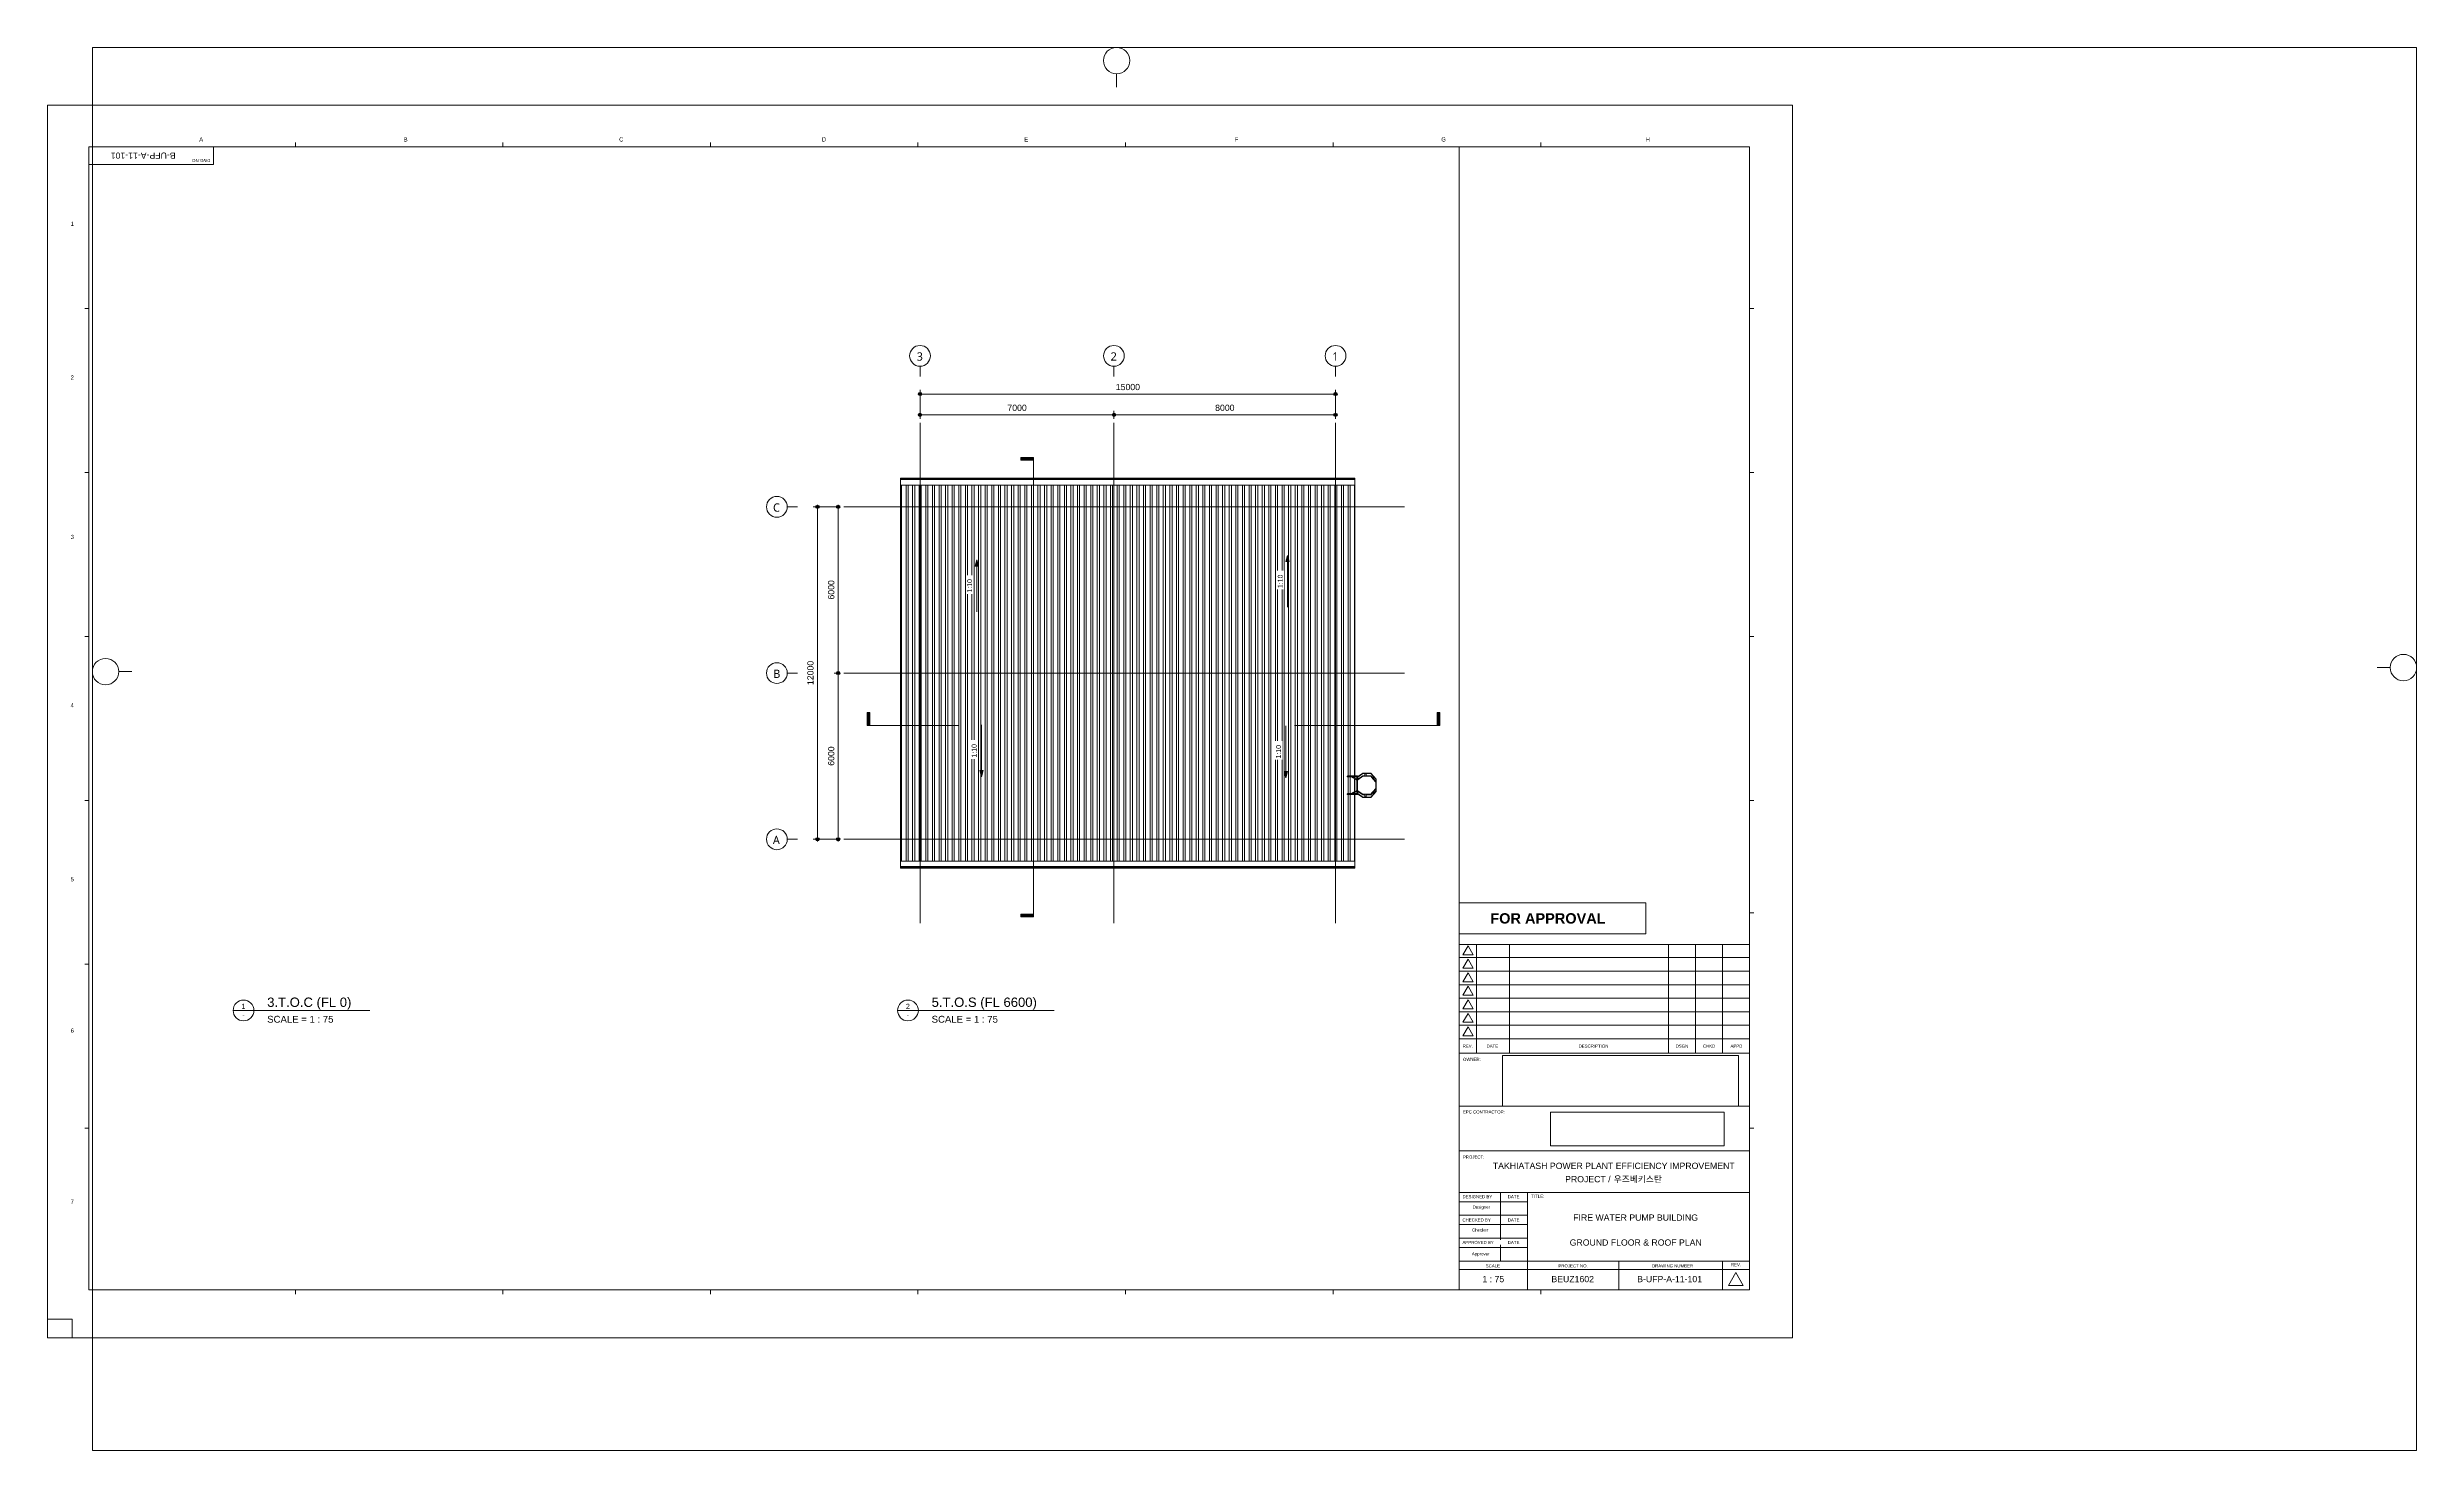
# Paper-space layout 'Layout1' of a CAD drawing. Header units: millimetres. Extents: x 0 to 1140, y -54 to 621.
# The model-space entities are those that its viewports show. They can reach past a viewport. Long polylines and large blocks are cut down to what shows.
import ezdxf

# ---------------------------------------------------------------- set-up
doc = ezdxf.new("R2010")
doc.units = ezdxf.units.MM
for name, color, linetype, lineweight in [('AA-RFXS', 3, 'Continuous', 5), ('AA-RFXS-PATT', 9, 'Continuous', 13), ('AA-RFXX', 6, 'Continuous', 13), ('AZ-BORD', 7, 'Continuous', 5), ('AZ-BORD-LINE2', 7, 'Continuous', 13), ('AZ-BORD-LINE3', 7, 'Continuous', 5), ('AZ-DIMS', 7, 'Continuous', 5), ('AZ-DIMS-75', 7, 'Continuous', 5), ('AZ-GRID', 1, 'Continuous', 5), ('AZ-SYMB', 7, 'Continuous', 18), ('AZ-TEX0', 3, 'Continuous', 13), ('ETC', 6, 'Continuous', 13)]:
    doc.layers.add(name, color=color, linetype=linetype, lineweight=lineweight)
doc.styles.add('Arial', font='arial.ttf', dxfattribs={"height": 225})
doc.styles.add('Arial_2', font='arial.ttf', dxfattribs={"height": 180})
doc.styles.add('Arial_3', font='arial.ttf', dxfattribs={"height": 1.5})
doc.styles.add('Arial_4', font='arial.ttf', dxfattribs={"height": 2})
doc.styles.add('Arial_5', font='arial.ttf', dxfattribs={"height": 3})
doc.styles.add('Arial_6', font='arial.ttf', dxfattribs={"height": 2.5})
doc.styles.add('Arial_7', font='arial.ttf', dxfattribs={"height": 3.3})
doc.styles.add('Arial_8', font='arial.ttf', dxfattribs={"height": 4.5})
doc.styles.add('Arial_B', font='arialbd.ttf', dxfattribs={"height": 5})
doc.styles.add('돋움', font='', dxfattribs={"height": 2.5})
doc.styles.add('맑은 고딕', font='', dxfattribs={"height": 300})
doc.styles.add('맑은 고딕_2', font='', dxfattribs={"height": 3})
doc.styles.get('돋움').set_extended_font_data('Dotum')
doc.styles.get('맑은 고딕').set_extended_font_data('Malgun Gothic')
doc.styles.get('맑은 고딕_2').set_extended_font_data('Malgun Gothic')
doc.dimstyles.new('Diagonal_-_3_0mm_Arial', dxfattribs={"dimscale": 304.8, "dimtxt": 229.558365, "dimasz": 1.476378, "dimexe": 0.492126, "dimexo": 0.492126, "dimgap": 0.246063, "dimtad": 1, "dimdec": 0, "dimzin": 0, "dimdsep": 46, "dimtxsty": 'Arial', "dimblk1": 'DOTSMALL', "dimblk2": 'DOTSMALL', "dimsah": 1, "dimcen": 0.09, "dimdle": 0.246063, "dimazin": 0, "dimtfac": 1, "dimtdec": 4, "dimtix": 1, "dimtmove": 0, "dimatfit": 3, "dimfxl": 1, "dimtvp": 1, "dimtolj": 1, "dimtzin": 0, "dimlwd": 13, "dimlwe": 13, "dimarcsym": 2})
picture_1 = doc.add_image_def('image1.png', size_in_pixel=(421, 90))
picture_2 = doc.add_image_def('image2.png', size_in_pixel=(380, 74))

# ---------------------------------------------------------------- blocks, each defined once
blk = doc.blocks.new('TEST_TVEP_Title Block - TEST_TVEP_Title Block-2125445-GROUND FLOOR _ ROOF PLAN')
at = {"layer": 'AZ-BORD'}
for p, q in [((20, 564.7), (20, 573.3)), ((20, 573.3), (79.9, 573.3)), ((20, 23.1), (20, 573.3)), ((20, 573.3), (819.3, 573.3)), ((79.9, 573.3), (79.9, 564.7)), ((119.4, 573.3), (119.4, 575.4)), ((219.2, 573.3), (219.2, 575.4)), ((319.1, 573.3), (319.1, 575.4)), ((419, 573.3), (419, 575.4)), ((518.9, 573.3), (518.9, 575.4)), ((618.9, 573.3), (618.9, 575.4)), ((819.3, 573.3), (679.5, 573.3)), ((679.5, 573.3), (679.5, 23.1)), ((718.8, 573.3), (718.8, 575.4)), ((819.3, 23.1), (819.3, 573.3)), ((819.3, 573.3), (819.3, 23.1)), ((79.9, 564.7), (20, 564.7)), ((18, 495.4), (20, 495.4)), ((819.3, 495.4), (821.3, 495.4)), ((679.5, 453.5), (679.5, 189.4)), ((819.3, 189.4), (819.3, 453.5)), ((18, 416.5), (20, 416.5)), ((819.3, 416.5), (821.3, 416.5)), ((18, 337.6), (20, 337.6)), ((819.3, 337.6), (821.3, 337.6)), ((18, 258.7), (20, 258.7)), ((819.3, 258.7), (821.3, 258.7)), ((679.5, 194.4), (679.5, 209.4)), ((679.5, 209.4), (769.3, 209.4)), ((769.3, 209.4), (769.3, 194.4)), ((769.3, 194.4), (679.5, 194.4)), ((819.3, 204.6), (821.3, 204.6)), ((679.5, 189.4), (819.3, 189.4)), ((679.5, 176.5), (679.5, 183)), ((679.5, 183), (819.3, 183)), ((683.8, 188.7), (681.3, 184.4)), ((681.3, 184.4), (686.3, 184.4)), ((686.3, 184.4), (683.8, 188.7)), ((687.8, 137), (687.8, 189.4)), ((687.8, 189.4), (703.8, 189.4)), ((703.8, 189.4), (703.8, 137)), ((780.3, 137), (780.3, 189.4)), ((780.3, 189.4), (793.3, 189.4)), ((793.3, 137), (793.3, 189.4)), ((793.3, 189.4), (806.3, 189.4)), ((793.3, 189.4), (793.3, 137)), ((806.3, 189.4), (806.3, 137)), ((819.3, 183), (819.3, 176.5)), ((18, 179.8), (20, 179.8)), ((819.3, 176.5), (679.5, 176.5)), ((683.8, 182.2), (681.3, 177.9)), ((681.3, 177.9), (686.3, 177.9)), ((683.8, 175.7), (681.3, 171.4)), ((681.3, 171.4), (686.3, 171.4)), ((686.3, 177.9), (683.8, 182.2)), ((686.3, 171.4), (683.8, 175.7)), ((679.5, 170), (679.5, 163.5)), ((819.3, 170), (679.5, 170)), ((679.5, 163.5), (819.3, 163.5)), ((683.8, 169.2), (681.3, 164.9)), ((681.3, 164.9), (686.3, 164.9)), ((683.8, 162.7), (681.3, 158.4)), ((686.3, 164.9), (683.8, 169.2)), ((686.3, 158.4), (683.8, 162.7)), ((819.3, 163.5), (819.3, 170)), ((679.5, 150.5), (679.5, 157)), ((679.5, 157), (819.3, 157)), ((819.3, 150.5), (679.5, 150.5)), ((681.3, 158.4), (686.3, 158.4)), ((683.8, 156.2), (681.3, 151.9)), ((681.3, 151.9), (686.3, 151.9)), ((683.8, 149.7), (681.3, 145.4)), ((686.3, 151.9), (683.8, 156.2)), ((686.3, 145.4), (683.8, 149.7)), ((819.3, 157), (819.3, 150.5)), ((679.5, 144), (679.5, 137)), ((819.3, 144), (679.5, 144)), ((679.5, 137), (819.3, 137)), ((681.3, 145.4), (686.3, 145.4)), ((703.8, 137), (687.8, 137)), ((793.3, 137), (780.3, 137)), ((806.3, 137), (793.3, 137)), ((819.3, 137), (819.3, 144)), ((679.5, 90), (679.5, 111.6)), ((679.5, 111.6), (819.3, 111.6)), ((819.3, 111.6), (819.3, 90)), ((18, 100.9), (20, 100.9)), ((819.3, 100.9), (821.3, 100.9)), ((819.3, 90), (679.5, 90)), ((679.5, 37), (679.5, 70)), ((679.5, 70), (819.3, 70)), ((699.4, 37), (699.4, 70)), ((699.4, 70), (712.4, 70)), ((712.4, 70), (712.4, 37)), ((819.3, 70), (819.3, 37)), ((679.5, 59), (679.5, 65.5)), ((679.5, 65.5), (712.4, 65.5)), ((712.4, 59), (679.5, 59)), ((712.4, 65.5), (712.4, 59)), ((679.5, 54.5), (679.5, 48)), ((712.4, 54.5), (679.5, 54.5)), ((679.5, 48), (712.4, 48)), ((712.4, 48), (712.4, 54.5)), ((679.5, 37), (679.5, 43.5)), ((679.5, 43.5), (712.4, 43.5)), ((712.4, 37), (679.5, 37)), ((679.5, 37), (679.5, 32.9)), ((819.3, 37), (679.5, 37)), ((819.3, 37), (679.5, 37)), ((712.4, 37), (699.4, 37)), ((712.4, 43.5), (712.4, 37)), ((712.4, 23.1), (712.4, 37)), ((712.4, 37), (756.4, 37)), ((756.4, 37), (756.4, 23.1)), ((806.3, 37), (756.4, 37)), ((756.4, 37), (756.4, 23.1)), ((806.3, 23.1), (806.3, 37)), ((819.3, 32.9), (819.3, 37)), ((819.3, 23.1), (20, 23.1)), ((119.4, 21), (119.4, 23.1)), ((219.2, 21), (219.2, 23.1)), ((319.1, 21), (319.1, 23.1)), ((419, 21), (419, 23.1)), ((518.9, 21), (518.9, 23.1)), ((618.9, 21), (618.9, 23.1)), ((679.5, 32.9), (819.3, 32.9)), ((679.5, 23.1), (819.3, 23.1)), ((756.4, 23.1), (712.4, 23.1)), ((718.8, 21), (718.8, 23.1)), ((756.4, 23.1), (806.3, 23.1))]:
    blk.add_line(p, q, dxfattribs=at)
at = {"layer": 'AZ-BORD-LINE2'}
for p, q in [((812.7, 31.5), (809.1, 25.2)), ((809.1, 25.2), (816.2, 25.2)), ((816.2, 25.2), (812.7, 31.5))]:
    blk.add_line(p, q, dxfattribs=at)
at = {"layer": 'AZ-BORD-LINE3'}
for p, q in [((0, 593.3), (0, 0)), ((840, 593.3), (0, 593.3)), ((840, 0), (840, 593.3)), ((0, 0), (840, 0))]:
    blk.add_line(p, q, dxfattribs=at)
at = {"layer": 'AZ-BORD', "char_height": 2, "width": 1.924, "attachment_point": 1, "style": 'Arial_4', "bg_fill": 3, "box_fill_scale": 1.25, "bg_fill_color": 256, "bg_fill_true_color": 13158600, "bg_fill_transparency": 0}
for s, insert in [('\\fArial|b0|i0|c129|p34|;1', (11.2, 537.2)), ('\\fArial|b0|i0|c129|p34|;2', (11.2, 463.2)), ('\\fArial|b0|i0|c129|p34|;3', (11.2, 386.5)), ('\\fArial|b0|i0|c129|p34|;4', (11.2, 305.5)), ('\\fArial|b0|i0|c129|p34|;5', (11.2, 221.7)), ('\\fArial|b0|i0|c129|p34|;6', (11.2, 148.9)), ('\\fArial|b0|i0|c129|p34|;7', (11.2, 66.6))]:
    blk.add_mtext(s, dxfattribs=dict(at, insert=insert))
at = {"layer": 'AZ-BORD'}
image = blk.add_image(picture_1, insert=(700.3, 111.6), size_in_units=(113.7, 24.3), dxfattribs=at)
image.dxf.flags = 7
image = blk.add_image(picture_2, insert=(723.4, 92.4), size_in_units=(83.7, 16.3), dxfattribs=at)
image.dxf.flags = 7
at = {"layer": 'AZ-BORD', "attachment_point": 1, "bg_fill": 3, "box_fill_scale": 1.25, "bg_fill_color": 256, "bg_fill_true_color": 13158600, "bg_fill_transparency": 0}
for s, insert, char_height, width, style in [('\\fArial|b0|i0|c129|p34|;A', (73.1, 577.8), 2, 2.325, 'Arial_4'), ('\\fArial|b0|i0|c129|p34|;B', (171.5, 577.8), 2, 2.325, 'Arial_4'), ('\\fArial|b0|i0|c129|p34|;C', (275.2, 577.8), 2, 2.485, 'Arial_4'), ('\\fArial|b0|i0|c129|p34|;D', (372.8, 577.8), 2, 2.485, 'Arial_4'), ('\\fArial|b0|i0|c129|p34|;E', (470.2, 577.8), 2, 2.325, 'Arial_4'), ('\\fArial|b0|i0|c129|p34|;F', (571.5, 577.8), 2, 2.084, 'Arial_4'), ('\\fArial|b0|i0|c129|p34|;G', (670.9, 577.8), 2, 2.646, 'Arial_4'), ('\\fArial|b0|i0|c129|p34|;H', (769.3, 577.8), 2, 2.485, 'Arial_4'), ('FOR APPROVAL', (694.5, 204.4), 5, 67.262, 'Arial_B'), ('REV.', (681.2, 141.2), 1.5, 5.932, 'Arial_3'), ('DESCRIPTION', (737, 141.2), 1.5, 17.397, 'Arial_3'), ('DSGN', (783.7, 141.2), 1.5, 7.376, 'Arial_3'), ('EPC CONTRACTOR:', (681.3, 109.5), 1.5, 24.612, 'Arial_3'), ('PROJECT:', (681.3, 87.8), 1.5, 12.586, 'Arial_3'), ('DATE', (702.9, 68.7), 1.5, 6.734, 'Arial_3'), ('DATE', (702.9, 57.5), 1.5, 6.734, 'Arial_3'), ('DATE', (702.9, 46.7), 1.5, 6.734, 'Arial_3'), ('SCALE', (692.3, 35.4), 1.5, 8.338, 'Arial_3'), ('PROJECT NO.', (727.3, 35.4), 1.5, 17.156, 'Arial_3'), ('DRAWING NUMBER', (772.3, 35.4), 1.5, 24.291, 'Arial_3'), ('REV.', (810.3, 36), 1.5, 5.932, 'Arial_3')]:
    blk.add_mtext(s, dxfattribs=dict(at, insert=insert, char_height=char_height, width=width, style=style))
at = {"layer": 'AZ-BORD', "insert": (78.5, 565.9), "char_height": 1.5, "width": 10.983, "attachment_point": 1, "rotation": 180, "style": 'Arial_3', "bg_fill": 3, "box_fill_scale": 1.25, "bg_fill_color": 256, "bg_fill_true_color": 13158600, "bg_fill_transparency": 0}
blk.add_mtext('DWG.NO', dxfattribs=at)
at = {"layer": 'AZ-BORD', "char_height": 1.5, "attachment_point": 1, "style": 'Arial_3', "bg_fill": 3, "box_fill_scale": 1.25, "bg_fill_color": 256, "bg_fill_true_color": 13158600, "bg_fill_transparency": 0}
for s, insert, width in [('DATE', (692.7, 141.2), 6.734), ('CHKD', (796.8, 141.2), 7.215), ('DESIGNED BY', (681.1, 68.7), 17.397), ('TITLE:', (714.2, 68.9), 7.616), ('CHECKED BY', (681.1, 57.5), 16.515), ('APPROVED BY', (681.1, 46.7), 18.198)]:
    blk.add_mtext(s, dxfattribs=dict(at, insert=insert, width=width))
for s, insert, width in [('APPD', (810.1, 141.2), 6.895), ('OWNER:', (681.3, 134.8), 10.662)]:
    blk.add_mtext(s, dxfattribs=dict(at, insert=insert, width=width))
blk = doc.blocks.new('Viewport - View Title_Std-1837106-GROUND FLOOR _ ROOF PLAN')
at = {"layer": 'AZ-TEX0'}
blk.add_line((-10, 0), (0, 0), dxfattribs=at)
for start, end in [(360, 180), (180, 0)]:
    blk.add_arc((-5, 0), 5, start, end, dxfattribs=at)
at = {"layer": 'AZ-TEX0', "lineweight": 5, "insert": (-5.6, -0.9), "char_height": 2.5, "width": 1.443, "attachment_point": 1, "style": 'Arial_6'}
blk.add_mtext('\\fArial|b0|i0|c129|p34|;-', dxfattribs=at)
blk = doc.blocks.new('Construction_Roof-Accessories_Weland-Stål-AB_Cat-ladder-with-bracket-set-150mm - Construction_Roof-Accessories_Weland-Stål-AB_Cat-ladder-with-bracket-set-150mm-2146972-5_T_O_S _FL 6600_')
at = {"layer": 'ETC'}
for p, q in [((14408.6, 12865), (14584.2, 12985.5)), ((14584.2, 12985.5), (14876.4, 12985.5)), ((14876.4, 12985.5), (15070.2, 12765.6)), ((14589.2, 12969.5), (14404.2, 12842.5)), ((14869.2, 12969.5), (14589.2, 12969.5)), ((14702, 12969.5), (14662, 12969.5)), ((14662, 12969.5), (14662, 12967.5)), ((14702, 12967.5), (14702, 12969.5)), ((15054.2, 12759.5), (14869.2, 12969.5)), ((14662, 12967.5), (14702, 12967.5)), ((14662, 12917.6), (14662, 12967.5)), ((14702, 12967.5), (14702, 12917.6)), ((14662, 12867.5), (14662, 12917.6)), ((14702, 12917.6), (14702, 12867.5)), ((14139, 12881.5), (14048.3, 12881.5)), ((14382, 12881.5), (14139, 12881.5)), ((14408.6, 12765), (14584.2, 12885.5)), ((14584.2, 12885.5), (14662, 12885.5)), ((14702, 12885.5), (14876.4, 12885.5)), ((14876.4, 12885.5), (14934, 12820.2)), ((14589.2, 12869.5), (14404.2, 12742.5)), ((14408.4, 12863.5), (14415.8, 12854.8)), ((14662, 12869.5), (14589.2, 12869.5)), ((14662, 12867.5), (14702, 12867.5)), ((14869.2, 12869.5), (14702, 12869.5)), ((14922, 12809.6), (14869.2, 12869.5)), ((14399.5, 12844.5), (14399.5, 12854.7)), ((14415.8, 12854.8), (14403.5, 12844.5)), ((14945.3, 12830.1), (14970.1, 12852)), ((14971.6, 12853.3), (14970.1, 12852)), ((14970.1, 12852), (14996.5, 12821.9)), ((14998, 12823.3), (14971.6, 12853.3)), ((14048.3, 12846.5), (14081.9, 12846.5)), ((14097.9, 12846.5), (14139, 12846.5)), ((14139, 12846.5), (14382, 12846.5)), ((14200, 12819.5), (14200, 12846.5)), ((14213, 12843.2), (14201.1, 12819)), ((14201.4, 12818.9), (14213.3, 12843.1)), ((14202, 12846.5), (14202, 12820.8)), ((14213, 12843.2), (14213.3, 12843.1)), ((14213.3, 12843.1), (14353.5, 12774.3)), ((14364.5, 12846.6), (14364.5, 12773.4)), ((14374.2, 12842.5), (14374.2, 12844.5)), ((14403.5, 12844.5), (14374.2, 12844.5)), ((14404.2, 12842.5), (14374.2, 12842.5)), ((14399.5, 12773.4), (14399.5, 12842.5)), ((14201.1, 12819), (14200, 12819.5)), ((14201.4, 12818.9), (14201.1, 12819)), ((14356.5, 12742.8), (14201.4, 12818.9)), ((14920.5, 12808.3), (14945.3, 12830.1)), ((14996.5, 12821.9), (14971.7, 12800.1)), ((14996.5, 12821.9), (14998, 12823.3)), ((14920.5, 12808.3), (14946.9, 12778.3)), ((14971.7, 12800.1), (14946.9, 12778.3)), ((14960.4, 12790.1), (15054.2, 12683.7)), ((15054.2, 12659.5), (14948.4, 12779.6)), ((14347.2, 12754.7), (14355.5, 12764.6)), ((14356.6, 12764.8), (14348.2, 12754.8)), ((14351.1, 12755.1), (14358.1, 12763.5)), ((14358.1, 12763.5), (14356.6, 12764.8)), ((14407.4, 12764.8), (14405.9, 12763.5)), ((14405.9, 12763.5), (14412.9, 12755.1)), ((14415.8, 12754.8), (14407.4, 12764.8)), ((15054.2, 12329.5), (15054.2, 12759.5)), ((15070.2, 12765.6), (15070.2, 12323.5)), ((14357.3, 12744.5), (14347.2, 12754.7)), ((14348.2, 12754.8), (14360.5, 12744.5)), ((14361.2, 12746.5), (14351.1, 12755.1)), ((14356.5, 12742.8), (14357.3, 12744.5)), ((14364.2, 12742.5), (14357, 12742.5)), ((14357.3, 12744.5), (14360.5, 12744.5)), ((14360.5, 12744.5), (14403.5, 12744.5)), ((14402.8, 12746.5), (14361.2, 12746.5)), ((14364.2, 12742.5), (14364.2, 12744.5)), ((14404.2, 12742.5), (14364.2, 12742.5)), ((14369, 12749.5), (14369, 12746.5)), ((14369, 12749.5), (14372.3, 12749.5)), ((14369, 12742.5), (14369, 12346.5)), ((14391.7, 12749.5), (14395, 12749.5)), ((14395, 12746.5), (14395, 12749.5)), ((14395, 12346.5), (14395, 12742.5)), ((14412.9, 12755.1), (14402.8, 12746.5)), ((14403.5, 12744.5), (14415.8, 12754.8)), ((15054.2, 12564.5), (15052.2, 12564.5)), ((15052.2, 12564.5), (15052.2, 12524.5)), ((15054.2, 12524.5), (15054.2, 12564.5)), ((15052.2, 12524.5), (15054.2, 12524.5)), ((14948.5, 12309.6), (15054.2, 12429.5)), ((15054.2, 12405.3), (14960.5, 12299)), ((14201.4, 12270.2), (14356.5, 12346.3)), ((14357.3, 12344.5), (14356.5, 12346.3)), ((14357, 12346.5), (14364.2, 12346.5)), ((14364.2, 12344.5), (14364.2, 12346.5)), ((14364.2, 12346.5), (14404.2, 12346.5)), ((14404.2, 12346.5), (14589.2, 12219.5)), ((14347.2, 12334.4), (14357.3, 12344.5)), ((14355.5, 12324.5), (14347.2, 12334.4)), ((14360.5, 12344.5), (14348.2, 12334.2)), ((14348.2, 12334.2), (14356.6, 12324.3)), ((14351.1, 12334), (14361.2, 12342.5)), ((14358.1, 12325.6), (14351.1, 12334)), ((14360.5, 12344.5), (14357.3, 12344.5)), ((14403.5, 12344.5), (14360.5, 12344.5)), ((14361.2, 12342.5), (14402.8, 12342.5)), ((14369, 12342.5), (14369, 12339.5)), ((14372.3, 12339.5), (14369, 12339.5)), ((14395, 12339.5), (14391.7, 12339.5)), ((14395, 12339.5), (14395, 12342.5)), ((14402.8, 12342.5), (14412.9, 12334)), ((14415.8, 12334.2), (14403.5, 12344.5)), ((14412.9, 12334), (14405.9, 12325.6)), ((14407.4, 12324.3), (14415.8, 12334.2)), ((14356.6, 12324.3), (14358.1, 12325.6)), ((14364.5, 12315.7), (14364.5, 12242.5)), ((14399.5, 12246.5), (14399.5, 12315.7)), ((14405.9, 12325.6), (14407.4, 12324.3)), ((14584.2, 12203.5), (14408.6, 12324.1)), ((14869.2, 12119.5), (15054.2, 12329.5)), ((15070.2, 12323.5), (14876.4, 12103.5)), ((14353.5, 12314.8), (14213.3, 12246)), ((14947, 12310.9), (14920.6, 12280.9)), ((14947, 12310.9), (14971.8, 12289.1)), ((14971.8, 12289.1), (14996.6, 12267.2)), ((14200, 12269.5), (14201.1, 12270.1)), ((14201.1, 12270.1), (14201.4, 12270.2)), ((14201.1, 12270.1), (14213, 12245.8)), ((14213.3, 12246), (14201.4, 12270.2)), ((14869.2, 12219.5), (14922.1, 12279.6)), ((14945.4, 12259), (14920.6, 12280.9)), ((14200, 12242.5), (14200, 12269.5)), ((14202, 12268.3), (14202, 12242.5)), ((14934.1, 12269), (14876.4, 12203.5)), ((14970.2, 12237.2), (14945.4, 12259)), ((14996.6, 12267.2), (14970.2, 12237.2)), ((14971.7, 12235.9), (14998, 12265.8)), ((14998, 12265.8), (14996.6, 12267.2)), ((14139, 12242.5), (14048.3, 12242.5)), ((14382, 12242.5), (14139, 12242.5)), ((14213.3, 12246), (14213, 12245.8)), ((14374.2, 12244.5), (14374.2, 12246.5)), ((14374.2, 12246.5), (14404.2, 12246.5)), ((14403.5, 12244.5), (14374.2, 12244.5)), ((14399.5, 12234.4), (14399.5, 12244.5)), ((14403.5, 12244.5), (14415.8, 12234.3)), ((14404.2, 12246.5), (14589.2, 12119.5)), ((14415.8, 12234.3), (14408.4, 12225.5)), ((14970.2, 12237.2), (14971.7, 12235.9)), ((14584.2, 12103.5), (14408.6, 12224.1)), ((14589.2, 12219.5), (14662, 12219.5)), ((14702, 12221.5), (14662, 12221.5)), ((14662, 12171.5), (14662, 12221.5)), ((14702, 12221.5), (14702, 12171.5)), ((14702, 12219.5), (14869.2, 12219.5)), ((14048.3, 12207.5), (14081.9, 12207.5)), ((14097.9, 12207.5), (14139, 12207.5)), ((14139, 12207.5), (14382, 12207.5)), ((14662, 12203.5), (14584.2, 12203.5)), ((14876.4, 12203.5), (14702, 12203.5)), ((14662, 12121.5), (14662, 12171.5)), ((14702, 12171.5), (14702, 12121.5)), ((14589.2, 12119.5), (14869.2, 12119.5)), ((14702, 12121.5), (14662, 12121.5)), ((14662, 12121.5), (14662, 12119.5)), ((14662, 12119.5), (14702, 12119.5)), ((14702, 12119.5), (14702, 12121.5)), ((14876.4, 12103.5), (14584.2, 12103.5))]:
    blk.add_line(p, q, dxfattribs=at)
at = {"layer": 'ETC', "flags": 128}
for points in [[(14021.5, 12864), (14021.5, 12864.7), (14021.5, 12865.4), (14021.6, 12866.1), (14021.7, 12866.8), (14021.8, 12867.5), (14022, 12868.2), (14022.2, 12868.9), (14022.4, 12869.5), (14022.6, 12870.2), (14022.8, 12870.9), (14023.1, 12871.5), (14023.4, 12872.1), (14023.8, 12872.7), (14024.1, 12873.3), (14024.5, 12873.9), (14024.9, 12874.5), (14025.4, 12875), (14025.8, 12875.6), (14026.3, 12876.1), (14026.8, 12876.6), (14027.3, 12877.1), (14027.8, 12877.5), (14028.4, 12878), (14028.9, 12878.4), (14029.5, 12878.8), (14030.1, 12879.1), (14030.7, 12879.5), (14031.3, 12879.8), (14032, 12880.1), (14032.6, 12880.4), (14033.3, 12880.6), (14034, 12880.8), (14034.6, 12881), (14035.3, 12881.2), (14036, 12881.3), (14036.7, 12881.4), (14037.4, 12881.5), (14038.1, 12881.5), (14038.8, 12881.5), (14039, 12881.5)], [(14139, 12881.5), (14135, 12881.5), (14131, 12881.5), (14127, 12881.5), (14123, 12881.5), (14119.1, 12881.5), (14115.2, 12881.5), (14111.3, 12881.5), (14107.5, 12881.5), (14103.7, 12881.5), (14100, 12881.5), (14096.4, 12881.5), (14092.8, 12881.5), (14089.3, 12881.5), (14085.8, 12881.5), (14082.5, 12881.5), (14079.2, 12881.5), (14076.1, 12881.5), (14073, 12881.5), (14070.1, 12881.5), (14067.2, 12881.5), (14064.5, 12881.5), (14061.9, 12881.5), (14059.4, 12881.5), (14057, 12881.5), (14054.8, 12881.5), (14052.7, 12881.5), (14050.8, 12881.5), (14049, 12881.5), (14047.3, 12881.5), (14045.8, 12881.5), (14044.4, 12881.5), (14043.2, 12881.5), (14042.1, 12881.5), (14041.2, 12881.5), (14040.4, 12881.5), (14039.8, 12881.5), (14039.4, 12881.5), (14039.1, 12881.5), (14039, 12881.5), (14039, 12881.5)], [(14039, 12881.5), (14039, 12881.5), (14039.3, 12881.5), (14039.7, 12881.5), (14040.2, 12881.5), (14041, 12881.5), (14041.8, 12881.5), (14042.9, 12881.5), (14044, 12881.5), (14045.4, 12881.5), (14046.9, 12881.5), (14048.3, 12881.5)], [(14039, 12846.5), (14038.3, 12846.6), (14037.6, 12846.6), (14036.9, 12846.7), (14036.2, 12846.8), (14035.5, 12846.9), (14034.8, 12847), (14034.1, 12847.2), (14033.5, 12847.4), (14032.8, 12847.7), (14032.2, 12847.9), (14031.5, 12848.2), (14030.9, 12848.5), (14030.3, 12848.9), (14029.7, 12849.2), (14029.1, 12849.6), (14028.5, 12850), (14028, 12850.4), (14027.4, 12850.9), (14026.9, 12851.4), (14026.4, 12851.9), (14025.9, 12852.4), (14025.5, 12852.9), (14025, 12853.4), (14024.6, 12854), (14024.2, 12854.6), (14023.9, 12855.2), (14023.5, 12855.8), (14023.2, 12856.4), (14022.9, 12857.1), (14022.7, 12857.7), (14022.4, 12858.4), (14022.2, 12859), (14022, 12859.7), (14021.9, 12860.4), (14021.7, 12861.1), (14021.6, 12861.8), (14021.5, 12862.5), (14021.5, 12863.2), (14021.5, 12863.9), (14021.5, 12864)], [(14399.5, 12862.8), (14399.5, 12862), (14399.5, 12861.2), (14399.5, 12860.1), (14399.5, 12859), (14399.5, 12857.6), (14399.5, 12856.1), (14399.5, 12854.7)], [(14048.3, 12846.5), (14046.7, 12846.5), (14045.3, 12846.5), (14043.9, 12846.5), (14042.8, 12846.5), (14041.7, 12846.5), (14040.9, 12846.5), (14040.2, 12846.5), (14039.6, 12846.5), (14039.3, 12846.5), (14039, 12846.5), (14039, 12846.5)], [(14039, 12846.5), (14039, 12846.5), (14039.3, 12846.5), (14039.7, 12846.5), (14040.2, 12846.5), (14041, 12846.5), (14041.8, 12846.5), (14042.9, 12846.5), (14044, 12846.5), (14045.4, 12846.5), (14046.9, 12846.5), (14048.5, 12846.5), (14050.3, 12846.5), (14052.2, 12846.5), (14054.2, 12846.5), (14056.4, 12846.5), (14058.8, 12846.5), (14061.2, 12846.5), (14063.8, 12846.5), (14066.5, 12846.5), (14069.3, 12846.5), (14072.2, 12846.5), (14075.3, 12846.5), (14078.4, 12846.5), (14081.6, 12846.5), (14084.9, 12846.5), (14088.3, 12846.5), (14091.8, 12846.5), (14095.4, 12846.5), (14099, 12846.5), (14102.7, 12846.5), (14106.5, 12846.5), (14110.3, 12846.5), (14114.2, 12846.5), (14118, 12846.5), (14122, 12846.5), (14125.9, 12846.5), (14129.9, 12846.5), (14133.9, 12846.5), (14137.9, 12846.5), (14139, 12846.5)], [(14355.5, 12764.6), (14356.3, 12766), (14356.8, 12767.5), (14356.9, 12769.1), (14356.6, 12770.7), (14355.9, 12772.2), (14354.9, 12773.4), (14353.5, 12774.3)], [(14364.5, 12773.4), (14364.5, 12771.8), (14364.5, 12770.3), (14364.5, 12769), (14364.5, 12767.8), (14364.5, 12766.8), (14364.5, 12766), (14364.5, 12765.3), (14364.5, 12764.7), (14364.5, 12764.3), (14364.5, 12764.1), (14364.5, 12764)], [(14399.5, 12764), (14399.5, 12764.1), (14399.5, 12764.4), (14399.5, 12764.8), (14399.5, 12765.3), (14399.5, 12766), (14399.5, 12766.9), (14399.5, 12767.9), (14399.5, 12769.1), (14399.5, 12770.5), (14399.5, 12771.9), (14399.5, 12773.4)], [(14355.5, 12764.6), (14356.3, 12766), (14356.8, 12767.5), (14356.9, 12769.1)], [(14355.5, 12764.6), (14356.3, 12766), (14356.8, 12767.5), (14356.9, 12769.1)], [(14355.5, 12764.6), (14356.3, 12766), (14356.8, 12767.5), (14356.9, 12769.1)], [(14355.5, 12764.6), (14356.3, 12766), (14356.8, 12767.5), (14356.9, 12769.1)], [(14355.5, 12764.6), (14356.3, 12766), (14356.8, 12767.5), (14356.9, 12769.1)], [(14355.5, 12764.6), (14356.3, 12766), (14356.8, 12767.5), (14356.9, 12769.1)], [(14355.5, 12764.6), (14356.3, 12766), (14356.8, 12767.5), (14356.9, 12769.1)], [(14353.5, 12314.8), (14354.9, 12315.7), (14355.9, 12316.9), (14356.6, 12318.4), (14356.9, 12320), (14356.8, 12321.6), (14356.3, 12323.1), (14355.5, 12324.5)], [(14356.9, 12320), (14356.8, 12321.6), (14356.3, 12323.1), (14355.5, 12324.5)], [(14356.9, 12320), (14356.8, 12321.6), (14356.3, 12323.1), (14355.5, 12324.5)], [(14356.9, 12320), (14356.8, 12321.6), (14356.3, 12323.1), (14355.5, 12324.5)], [(14356.9, 12320), (14356.8, 12321.6), (14356.3, 12323.1), (14355.5, 12324.5)], [(14356.9, 12320), (14356.8, 12321.6), (14356.3, 12323.1), (14355.5, 12324.5)], [(14356.9, 12320), (14356.8, 12321.6), (14356.3, 12323.1), (14355.5, 12324.5)], [(14356.9, 12320), (14356.8, 12321.6), (14356.3, 12323.1), (14355.5, 12324.5)], [(14364.5, 12325), (14364.5, 12325), (14364.5, 12324.7), (14364.5, 12324.3), (14364.5, 12323.8), (14364.5, 12323), (14364.5, 12322.2), (14364.5, 12321.1), (14364.5, 12320), (14364.5, 12318.6), (14364.5, 12317.1), (14364.5, 12315.7)], [(14399.5, 12315.7), (14399.5, 12317.3), (14399.5, 12318.8), (14399.5, 12320.1), (14399.5, 12321.2), (14399.5, 12322.3), (14399.5, 12323.1), (14399.5, 12323.8), (14399.5, 12324.4), (14399.5, 12324.7), (14399.5, 12325), (14399.5, 12325)], [(14021.5, 12225), (14021.5, 12225.7), (14021.5, 12226.4), (14021.6, 12227.1), (14021.7, 12227.8), (14021.8, 12228.5), (14022, 12229.2), (14022.2, 12229.9), (14022.4, 12230.5), (14022.6, 12231.2), (14022.8, 12231.8), (14023.1, 12232.5), (14023.4, 12233.1), (14023.8, 12233.7), (14024.1, 12234.3), (14024.5, 12234.9), (14024.9, 12235.5), (14025.4, 12236), (14025.8, 12236.6), (14026.3, 12237.1), (14026.8, 12237.6), (14027.3, 12238.1), (14027.8, 12238.5), (14028.4, 12239), (14028.9, 12239.4), (14029.5, 12239.8), (14030.1, 12240.1), (14030.7, 12240.5), (14031.3, 12240.8), (14032, 12241.1), (14032.6, 12241.3), (14033.3, 12241.6), (14034, 12241.8), (14034.6, 12242), (14035.3, 12242.1), (14036, 12242.3), (14036.7, 12242.4), (14037.4, 12242.5), (14038.1, 12242.5), (14038.8, 12242.5), (14039, 12242.5)], [(14139, 12242.5), (14135, 12242.5), (14131, 12242.5), (14127, 12242.5), (14123, 12242.5), (14119.1, 12242.5), (14115.2, 12242.5), (14111.3, 12242.5), (14107.5, 12242.5), (14103.7, 12242.5), (14100, 12242.5), (14096.4, 12242.5), (14092.8, 12242.5), (14089.3, 12242.5), (14085.8, 12242.5), (14082.5, 12242.5), (14079.2, 12242.5), (14076.1, 12242.5), (14073, 12242.5), (14070.1, 12242.5), (14067.2, 12242.5), (14064.5, 12242.5), (14061.9, 12242.5), (14059.4, 12242.5), (14057, 12242.5), (14054.8, 12242.5), (14052.7, 12242.5), (14050.8, 12242.5), (14049, 12242.5), (14047.3, 12242.5), (14045.8, 12242.5), (14044.4, 12242.5), (14043.2, 12242.5), (14042.1, 12242.5), (14041.2, 12242.5), (14040.4, 12242.5), (14039.8, 12242.5), (14039.4, 12242.5), (14039.1, 12242.5), (14039, 12242.5), (14039, 12242.5)], [(14039, 12242.5), (14039, 12242.5), (14039.3, 12242.5), (14039.7, 12242.5), (14040.2, 12242.5), (14041, 12242.5), (14041.8, 12242.5), (14042.9, 12242.5), (14044, 12242.5), (14045.4, 12242.5), (14046.9, 12242.5), (14048.3, 12242.5)], [(14039, 12207.5), (14038.3, 12207.5), (14037.6, 12207.6), (14036.9, 12207.7), (14036.2, 12207.8), (14035.5, 12207.9), (14034.8, 12208), (14034.1, 12208.2), (14033.5, 12208.4), (14032.8, 12208.7), (14032.2, 12208.9), (14031.5, 12209.2), (14030.9, 12209.5), (14030.3, 12209.8), (14029.7, 12210.2), (14029.1, 12210.6), (14028.5, 12211), (14028, 12211.4), (14027.4, 12211.9), (14026.9, 12212.3), (14026.4, 12212.8), (14025.9, 12213.4), (14025.5, 12213.9), (14025, 12214.4), (14024.6, 12215), (14024.2, 12215.6), (14023.9, 12216.2), (14023.5, 12216.8), (14023.2, 12217.4), (14022.9, 12218), (14022.7, 12218.7), (14022.4, 12219.3), (14022.2, 12220), (14022, 12220.7), (14021.9, 12221.4), (14021.7, 12222.1), (14021.6, 12222.8), (14021.5, 12223.4), (14021.5, 12224.1), (14021.5, 12224.8), (14021.5, 12225)], [(14399.5, 12234.4), (14399.5, 12232.8), (14399.5, 12231.3), (14399.5, 12230), (14399.5, 12228.8), (14399.5, 12227.8), (14399.5, 12227), (14399.5, 12226.3)], [(14048.3, 12207.5), (14046.7, 12207.5), (14045.3, 12207.5), (14043.9, 12207.5), (14042.8, 12207.5), (14041.7, 12207.5), (14040.9, 12207.5), (14040.2, 12207.5), (14039.6, 12207.5), (14039.3, 12207.5), (14039, 12207.5), (14039, 12207.5)], [(14039, 12207.5), (14039, 12207.5), (14039.3, 12207.5), (14039.7, 12207.5), (14040.2, 12207.5), (14041, 12207.5), (14041.8, 12207.5), (14042.9, 12207.5), (14044, 12207.5), (14045.4, 12207.5), (14046.9, 12207.5), (14048.5, 12207.5), (14050.3, 12207.5), (14052.2, 12207.5), (14054.2, 12207.5), (14056.4, 12207.5), (14058.8, 12207.5), (14061.2, 12207.5), (14063.8, 12207.5), (14066.5, 12207.5), (14069.3, 12207.5), (14072.2, 12207.5), (14075.3, 12207.5), (14078.4, 12207.5), (14081.6, 12207.5), (14084.9, 12207.5), (14088.3, 12207.5), (14091.8, 12207.5), (14095.4, 12207.5), (14099, 12207.5), (14102.7, 12207.5), (14106.5, 12207.5), (14110.3, 12207.5), (14114.2, 12207.5), (14118, 12207.5), (14122, 12207.5), (14125.9, 12207.5), (14129.9, 12207.5), (14133.9, 12207.5), (14137.9, 12207.5), (14139, 12207.5)]]:
    blk.add_lwpolyline(points, dxfattribs=at)
at = {"layer": 'ETC'}
for centre, radius, start, end in [((14382, 12864), 17.5, 90, 270), ((14382, 12864), 17.5, 270, 90), ((14409.2, 12864.2), 1, 124.4691, 219.9149), ((14409.2, 12864.2), 1, 151.7393, 219.9149), ((14382, 12764), 17.5, 176.3761, 195), ((14382, 12764), 17.5, 345, 3.6239), ((14409.2, 12764.2), 1, 124.4691, 192.6446), ((14409.2, 12764.2), 1, 151.7393, 192.6446), ((14409.2, 12764.2), 1, 151.7393, 192.6446), ((14409.2, 12764.2), 1, 151.7393, 192.6446), ((14409.2, 12764.2), 1, 151.7393, 192.6446), ((14409.2, 12764.2), 1, 151.7393, 192.6446), ((14409.2, 12764.2), 1, 151.7393, 192.6446), ((14409.2, 12764.2), 1, 151.7393, 192.6446), ((14409.2, 12764.2), 1, 151.7393, 192.6446), ((14409.2, 12764.2), 1, 151.7393, 192.6446), ((14409.2, 12764.2), 1, 151.7393, 192.6446), ((14409.2, 12764.2), 1, 151.7393, 192.6446), ((14382, 12325), 17.5, 165, 183.6239), ((14382, 12325), 17.5, 356.3761, 15), ((14409.2, 12324.9), 1, 167.3554, 208.2607), ((14409.2, 12324.9), 1, 167.3554, 208.2607), ((14409.2, 12324.9), 1, 167.3554, 208.2607), ((14409.2, 12324.9), 1, 167.3554, 208.2607), ((14409.2, 12324.9), 1, 167.3554, 208.2607), ((14409.2, 12324.9), 1, 167.3554, 208.2607), ((14409.2, 12324.9), 1, 167.3554, 208.2607), ((14409.2, 12324.9), 1, 167.3554, 208.2607), ((14409.2, 12324.9), 1, 167.3554, 208.2607), ((14409.2, 12324.9), 1, 167.3554, 208.2607), ((14409.2, 12324.9), 1, 167.3554, 235.5309), ((14409.2, 12324.9), 1, 167.3554, 208.2607), ((14382, 12225), 17.5, 90, 270), ((14382, 12225), 17.5, 270, 90), ((14409.2, 12224.9), 1, 140.0851, 235.5309), ((14409.2, 12224.9), 1, 140.0851, 208.2607)]:
    blk.add_arc(centre, radius, start, end, dxfattribs=at)
blk = doc.blocks.new('Grid - Grid Head__Std-1825007-5_T_O_S _FL 6600_')
at = {"layer": 'AZ-SYMB'}
blk.add_line((0, 14), (0, 19), dxfattribs=at)
blk.add_circle((0, 24), 5, dxfattribs=at)
blk = doc.blocks.new('DIMBLOCK18-5_T_O_S _FL 6600_')
at = {"layer": 'AZ-DIMS-75', "lineweight": 25}
h = blk.add_hatch(color=256, dxfattribs=at)
edge = h.paths.add_edge_path()
edge.add_arc((87187.8, 22594.5), 56.2, 0, 360)
h = blk.add_hatch(color=256, dxfattribs=at)
edge = h.paths.add_edge_path()
edge.add_arc((87187.8, 10594.5), 56.2, 0, 360)
at = {"layer": 'AZ-DIMS-75', "lineweight": 13}
for p, q in [((87187.8, 10519.5), (87187.8, 22669.5)), ((87991.5, 22594.5), (87037.8, 22594.5)), ((87187.8, 22594.5), (87991.5, 22594.5)), ((87991.5, 10594.5), (87037.8, 10594.5)), ((87187.8, 10594.5), (87991.5, 10594.5))]:
    blk.add_line(p, q, dxfattribs=at)
at = {"layer": 'AZ-DIMS-75', "lineweight": 25}
for centre in [(87187.8, 22594.5), (87187.8, 10594.5)]:
    blk.add_circle(centre, 56.2, dxfattribs=at)
at = {"layer": 'AZ-DIMS-75', "color": 0, "lineweight": 13, "insert": (86820.7, 16161.9), "char_height": 225, "width": 1038.31, "attachment_point": 1, "rotation": 90, "line_spacing_factor": 0.941778, "style": 'Arial'}
blk.add_mtext('12000', dxfattribs=at)
blk = doc.blocks.new('_DotSmall')
at = {"color": 0, "linetype": 'ByBlock', "const_width": 0.5}
blk.add_lwpolyline([(-0.0625, 0, 1), (0.0625, 0, 1)], format="xyb", close=True, dxfattribs=at)
blk = doc.blocks.new('DIMBLOCK19-5_T_O_S _FL 6600_')
at = {"layer": 'AZ-DIMS-75', "lineweight": 25}
h = blk.add_hatch(color=256, dxfattribs=at)
edge = h.paths.add_edge_path()
edge.add_arc((87937.8, 16594.5), 56.2, 0, 360)
h = blk.add_hatch(color=256, dxfattribs=at)
edge = h.paths.add_edge_path()
edge.add_arc((87937.8, 10594.5), 56.2, 0, 360)
at = {"layer": 'AZ-DIMS-75', "lineweight": 13}
for p, q in [((87991.5, 16594.5), (87787.8, 16594.5)), ((87937.8, 10519.5), (87937.8, 16594.5)), ((87937.8, 16594.5), (87991.5, 16594.5)), ((87991.5, 10594.5), (87787.8, 10594.5)), ((87937.8, 10594.5), (87991.5, 10594.5))]:
    blk.add_line(p, q, dxfattribs=at)
at = {"layer": 'AZ-DIMS-75', "lineweight": 25}
for centre in [(87937.8, 16594.5), (87937.8, 10594.5)]:
    blk.add_circle(centre, 56.2, dxfattribs=at)
at = {"layer": 'AZ-DIMS-75', "color": 0, "lineweight": 13, "insert": (87570.7, 13248.4), "char_height": 225, "width": 830.648, "attachment_point": 1, "rotation": 90, "line_spacing_factor": 0.941778, "style": 'Arial'}
blk.add_mtext('6000', dxfattribs=at)
blk = doc.blocks.new('DIMBLOCK20-5_T_O_S _FL 6600_')
at = {"layer": 'AZ-DIMS-75', "lineweight": 25}
h = blk.add_hatch(color=256, dxfattribs=at)
edge = h.paths.add_edge_path()
edge.add_arc((87937.8, 22594.5), 56.2, 0, 360)
h = blk.add_hatch(color=256, dxfattribs=at)
edge = h.paths.add_edge_path()
edge.add_arc((87937.8, 16594.5), 56.2, 0, 360)
at = {"layer": 'AZ-DIMS-75', "lineweight": 13}
for p, q in [((87937.8, 16594.5), (87937.8, 22669.5)), ((87991.5, 22594.5), (87787.8, 22594.5)), ((87937.8, 22594.5), (87991.5, 22594.5)), ((87991.5, 16594.5), (87787.8, 16594.5)), ((87937.8, 16594.5), (87991.5, 16594.5))]:
    blk.add_line(p, q, dxfattribs=at)
at = {"layer": 'AZ-DIMS-75', "lineweight": 25}
for centre in [(87937.8, 22594.5), (87937.8, 16594.5)]:
    blk.add_circle(centre, 56.2, dxfattribs=at)
at = {"layer": 'AZ-DIMS-75', "color": 0, "lineweight": 13, "insert": (87570.7, 19248.4), "char_height": 225, "width": 830.648, "attachment_point": 1, "rotation": 90, "line_spacing_factor": 0.941778, "style": 'Arial'}
blk.add_mtext('6000', dxfattribs=at)
blk = doc.blocks.new('DIMBLOCK21-5_T_O_S _FL 6600_')
at = {"layer": 'AZ-DIMS-75', "lineweight": 25}
h = blk.add_hatch(color=256, dxfattribs=at)
edge = h.paths.add_edge_path()
edge.add_arc((90890.3, 26665), 56.2, 0, 360)
h = blk.add_hatch(color=256, dxfattribs=at)
edge = h.paths.add_edge_path()
edge.add_arc((105890.3, 26665), 56.2, 0, 360)
at = {"layer": 'AZ-DIMS-75', "lineweight": 13}
for p, q in [((90890.3, 25776.2), (90890.3, 26815)), ((105890.3, 25776.2), (105890.3, 26815)), ((90815.3, 26665), (105965.3, 26665)), ((90890.3, 26665), (90890.3, 25776.2)), ((105890.3, 26665), (105890.3, 25776.2))]:
    blk.add_line(p, q, dxfattribs=at)
at = {"layer": 'AZ-DIMS-75', "lineweight": 25}
for centre in [(90890.3, 26665), (105890.3, 26665)]:
    blk.add_circle(centre, 56.2, dxfattribs=at)
at = {"layer": 'AZ-DIMS-75', "color": 0, "lineweight": 13, "insert": (97957.7, 27032.1), "char_height": 225, "width": 1038.31, "attachment_point": 1, "line_spacing_factor": 0.941778, "style": 'Arial'}
blk.add_mtext('15000', dxfattribs=at)
blk = doc.blocks.new('DIMBLOCK22-5_T_O_S _FL 6600_')
at = {"layer": 'AZ-DIMS-75', "lineweight": 25}
h = blk.add_hatch(color=256, dxfattribs=at)
edge = h.paths.add_edge_path()
edge.add_arc((90890.3, 25915), 56.2, 0, 360)
h = blk.add_hatch(color=256, dxfattribs=at)
edge = h.paths.add_edge_path()
edge.add_arc((97890.3, 25915), 56.2, 0, 360)
at = {"layer": 'AZ-DIMS-75', "lineweight": 13}
for p, q in [((90890.3, 25776.2), (90890.3, 26065)), ((97890.3, 25776.2), (97890.3, 26065)), ((90815.3, 25915), (97890.3, 25915)), ((90890.3, 25915), (90890.3, 25776.2)), ((97890.3, 25915), (97890.3, 25776.2))]:
    blk.add_line(p, q, dxfattribs=at)
at = {"layer": 'AZ-DIMS-75', "lineweight": 25}
for centre in [(90890.3, 25915), (97890.3, 25915)]:
    blk.add_circle(centre, 56.2, dxfattribs=at)
at = {"layer": 'AZ-DIMS-75', "color": 0, "lineweight": 13, "insert": (94044.2, 26282.1), "char_height": 225, "width": 830.648, "attachment_point": 1, "line_spacing_factor": 0.941778, "style": 'Arial'}
blk.add_mtext('7000', dxfattribs=at)
blk = doc.blocks.new('DIMBLOCK23-5_T_O_S _FL 6600_')
at = {"layer": 'AZ-DIMS-75', "lineweight": 25}
h = blk.add_hatch(color=256, dxfattribs=at)
edge = h.paths.add_edge_path()
edge.add_arc((97890.3, 25915), 56.2, 0, 360)
h = blk.add_hatch(color=256, dxfattribs=at)
edge = h.paths.add_edge_path()
edge.add_arc((105890.3, 25915), 56.2, 0, 360)
at = {"layer": 'AZ-DIMS-75', "lineweight": 13}
for p, q in [((97890.3, 25776.2), (97890.3, 26065)), ((105890.3, 25776.2), (105890.3, 26065)), ((97890.3, 25915), (105965.3, 25915)), ((97890.3, 25915), (97890.3, 25776.2)), ((105890.3, 25915), (105890.3, 25776.2))]:
    blk.add_line(p, q, dxfattribs=at)
at = {"layer": 'AZ-DIMS-75', "lineweight": 25}
for centre in [(97890.3, 25915), (105890.3, 25915)]:
    blk.add_circle(centre, 56.2, dxfattribs=at)
at = {"layer": 'AZ-DIMS-75', "color": 0, "lineweight": 13, "insert": (101544.2, 26282.1), "char_height": 225, "width": 830.648, "attachment_point": 1, "line_spacing_factor": 0.941778, "style": 'Arial'}
blk.add_mtext('8000', dxfattribs=at)
blk = doc.blocks.new('Section - View Section Tail-1836811-5_T_O_S _FL 6600_')
at = {"layer": 'AZ-SYMB'}
blk.add_hatch(color=256, dxfattribs=at).paths.add_polyline_path([(0, 6.2), (0, 0), (-1.35, 0), (-1.35, 6.2)])
for p, q in [((0, 6.2), (-1.35, 6.2)), ((-1.35, 6.2), (-1.35, 0)), ((0, 0), (0, 6.2)), ((-1.35, 0), (0, 0))]:
    blk.add_line(p, q, dxfattribs=at)

msp = doc.modelspace()

# ---------------------------------------------------------------- hatches: boundary and pattern name
at = {"layer": 'AA-RFXS-PATT'}
h = msp.add_hatch(dxfattribs=at)
h.set_pattern_fill('FP_8', color=256, style=0, pattern_type=2)
h.set_pattern_definition([(90, (92128.37, 14.4), (-238.125, 1e-14), []), (90, (92052.17, 14.4), (-238.125, 1e-14), [])])
h.paths.add_polyline_path([(90190.3, 16594.6), (106590.3, 16594.6), (106590.3, 23379.3), (90190.3, 23379.3), (90190.3, 20460.1)])
h = msp.add_hatch(dxfattribs=at)
h.set_pattern_fill('FP_9', color=256, style=0, pattern_type=2)
h.set_pattern_definition([(90, (92128.37, -64.9), (-238.125, 1e-14), []), (90, (92052.17, -64.9), (-238.125, 1e-14), [])])
h.paths.add_polyline_path([(90190.3, 9807), (106590.3, 9807), (106590.3, 12207.5), (106325.8, 12208.3), (106320.2, 12210.4), (106316.9, 12213.4), (106314.2, 12217.1), (106312.9, 12221.1), (106313.1, 12231.1), (106316.9, 12237), (106321.5, 12240.6), (106326.6, 12242), (106375.9, 12242.5), (106490.3, 12242.7), (106490.3, 12269.5), (106590.3, 12318.6), (106590.3, 12770.5), (106490.3, 12819.5), (106490.3, 12846.5), (106325.8, 12847.3), (106320.2, 12849.5), (106316.9, 12852.4), (106314.2, 12856.2), (106312.9, 12860.1), (106313.1, 12870.1), (106316.9, 12876), (106321.5, 12879.7), (106326.6, 12881), (106375.9, 12881.5), (106590.3, 12881.5), (106590.3, 16594.6), (90190.3, 16594.6)])
h.paths.add_polyline_path([(106565.1, 12242.5), (106590.3, 12242.5), (106590.3, 12288.5), (106503.1, 12246.3), (106492.3, 12268.3), (106492.3, 12242.5), (106552.8, 12242.5)])
h.paths.add_polyline_path([(106590.3, 12800.6), (106590.3, 12846.5), (106492.3, 12846.5), (106492.3, 12820.8), (106503.6, 12843.1), (106565.1, 12812.9)])
at = {"layer": 'ETC'}
for points in [[(104161.5, 20842.7), (104101.2, 20617.7), (104221.7, 20617.7)], [(92944.4, 20678.2), (92884.1, 20453.2), (93004.7, 20453.2)], [(93108.9, 12849.3), (93169.2, 13074.3), (93048.6, 13074.3)], [(104095.7, 12816.4), (104156, 13041.4), (104035.4, 13041.4)]]:
    msp.add_hatch(color=256, dxfattribs=at).paths.add_polyline_path(points)

# ---------------------------------------------------------------- linework, layer by layer
at = {"layer": 'AA-RFXS'}
for p, q in [((90190.3, 23379.3), (90190.3, 23629.3)), ((90190.3, 23629.3), (106590.3, 23629.3)), ((106590.3, 23629.3), (106590.3, 23379.3)), ((90190.3, 23616.6), (106590.3, 23616.6)), ((90190.3, 23614.2), (106590.3, 23614.2)), ((90190.3, 23576.1), (106590.3, 23576.1)), ((90190.3, 23382.4), (106590.3, 23382.4)), ((90190.3, 9557), (90190.3, 9807)), ((106590.3, 9807), (106590.3, 9557)), ((106590.3, 9803.8), (90190.3, 9803.8)), ((106590.3, 9610.2), (90190.3, 9610.2)), ((106590.3, 9572.1), (90190.3, 9572.1)), ((106590.3, 9569.7), (90190.3, 9569.7)), ((106590.3, 9557), (90190.3, 9557))]:
    msp.add_line(p, q, dxfattribs=at)
at = {"layer": 'AA-RFXX'}
for p, q in [((90190.3, 9807), (90190.3, 23379.3)), ((106590.3, 23379.3), (90190.3, 23379.3)), ((106590.3, 23379.3), (106590.3, 12881.5)), ((90190.3, 16594.6), (106590.3, 16594.6)), ((106590.3, 12846.5), (106590.3, 12800.6)), ((106590.3, 12770.5), (106590.3, 12318.6)), ((106590.3, 12288.5), (106590.3, 12242.5)), ((106590.3, 12207.5), (106590.3, 9807)), ((90190.3, 9807), (106590.3, 9807))]:
    msp.add_line(p, q, dxfattribs=at)
at = {"layer": 'AZ-GRID'}
for p, q in [((90890.3, 7564.8), (90890.3, 25626.2)), ((97890.3, 7564.8), (97890.3, 25626.2)), ((105890.3, 7564.8), (105890.3, 25626.2)), ((108378.4, 22594.5), (88141.5, 22594.5)), ((108378.4, 16594.5), (88141.5, 16594.5)), ((108378.4, 10594.5), (88141.5, 10594.5))]:
    msp.add_line(p, q, dxfattribs=at)
at = {"layer": 'AZ-SYMB'}
for p, q in [((97988.5, 38224.9), (97988.5, 37748.6)), ((94990.3, 24273.5), (94990.3, 21788)), ((143962.6, 16793.3), (143486.4, 16793.3)), ((61967.4, 16645), (62443.6, 16645)), ((89082.6, 14706.9), (92265.2, 14706.9)), ((104412.9, 14706.9), (109558.3, 14706.9)), ((94990.3, 11166.3), (94990.3, 7895.2))]:
    msp.add_line(p, q, dxfattribs=at)
for centre in [(97988.5, 38701.1), (144438.9, 16793.3), (61491.1, 16645)]:
    msp.add_circle(centre, 476.2, dxfattribs=at)
at = {"layer": 'ETC'}
for p, q in [((104161.5, 20842.7), (104101.2, 20617.7)), ((104221.7, 20617.7), (104161.5, 20842.7)), ((104161.5, 18967.7), (104161.5, 20842.7)), ((92944.4, 20678.2), (92884.1, 20453.2)), ((93004.7, 20453.2), (92944.4, 20678.2)), ((92944.4, 18803.2), (92944.4, 20678.2)), ((104101.2, 20617.7), (104221.7, 20617.7)), ((92884.1, 20453.2), (93004.7, 20453.2)), ((93108.9, 14724.3), (93108.9, 12849.3)), ((104095.7, 14691.4), (104095.7, 12816.4)), ((93169.2, 13074.3), (93048.6, 13074.3)), ((93048.6, 13074.3), (93108.9, 12849.3)), ((93108.9, 12849.3), (93169.2, 13074.3)), ((104156, 13041.4), (104035.4, 13041.4)), ((104035.4, 13041.4), (104095.7, 12816.4)), ((104095.7, 12816.4), (104156, 13041.4))]:
    msp.add_line(p, q, dxfattribs=at)

# ---------------------------------------------------------------- block references
at = {"layer": 'AZ-SYMB', "xscale": 74.99999999999996, "yscale": 74.99999999999996, "zscale": 74.99999999999996}
for name, p in [('Grid - Grid Head__Std-1825007-5_T_O_S _FL 6600_', (90890.3, 26244.7)), ('Grid - Grid Head__Std-1825007-5_T_O_S _FL 6600_', (97890.3, 26244.7)), ('Grid - Grid Head__Std-1825007-5_T_O_S _FL 6600_', (105890.3, 26244.7)), ('Section - View Section Tail-1836811-5_T_O_S _FL 6600_', (89082.6, 14706.9))]:
    msp.add_blockref(name, p, dxfattribs=at)
at = {"layer": 'AZ-SYMB', "extrusion": (0, 0, -1), "xscale": 74.99999999999996, "yscale": 74.99999999999996, "zscale": 74.99999999999996, "rotation": 270.0000000000003}
msp.add_blockref('Section - View Section Tail-1836811-5_T_O_S _FL 6600_', (-94990.3, 24273.5), dxfattribs=at)
at = {"layer": 'AZ-SYMB', "xscale": 74.99999999999996, "yscale": 74.99999999999996, "zscale": 74.99999999999996}
for name, p, rotation in [('Grid - Grid Head__Std-1825007-5_T_O_S _FL 6600_', (87522.9, 22594.5), 89.99999999999982), ('Grid - Grid Head__Std-1825007-5_T_O_S _FL 6600_', (87522.9, 16594.5), 89.99999999999982), ('Grid - Grid Head__Std-1825007-5_T_O_S _FL 6600_', (87522.9, 10594.5), 89.99999999999982), ('Section - View Section Tail-1836811-5_T_O_S _FL 6600_', (94990.3, 7895.2), 89.99999999999947)]:
    msp.add_blockref(name, p, dxfattribs=dict(at, rotation=rotation))
at = {"layer": 'AZ-SYMB', "extrusion": (0, 0, -1), "xscale": 74.99999999999996, "yscale": 74.99999999999996, "zscale": 74.99999999999996}
msp.add_blockref('Section - View Section Tail-1836811-5_T_O_S _FL 6600_', (-109558.3, 14706.9), dxfattribs=at)
at = {"layer": 'ETC'}
msp.add_blockref('Construction_Roof-Accessories_Weland-Stål-AB_Cat-ladder-with-bracket-set-150mm - Construction_Roof-Accessories_Weland-Stål-AB_Cat-ladder-with-bracket-set-150mm-2146972-5_T_O_S _FL 6600_', (92290.3, 0), dxfattribs=at)

# ---------------------------------------------------------------- texts
at = {"layer": 'AZ-SYMB', "char_height": 300, "attachment_point": 1, "style": '맑은 고딕'}
for s, insert, width in [('\\f맑은 고딕|b0|i0|c129|p50|;3', (90771.5, 28171.2), 282.595), ('\\f맑은 고딕|b0|i0|c129|p50|;2', (97771.5, 28171.2), 282.595), ('\\f맑은 고딕|b0|i0|c129|p50|;1', (105771.5, 28171.2), 282.595), ('\\f맑은 고딕|b0|i0|c129|p50|;C', (85584, 22719.1), 324.683), ('\\f맑은 고딕|b0|i0|c129|p50|;B', (85594.2, 16719.1), 300.633), ('\\f맑은 고딕|b0|i0|c129|p50|;A', (85579.2, 10719.1), 336.709)]:
    msp.add_mtext(s, dxfattribs=dict(at, insert=insert, width=width))

# ---------------------------------------------------------------- dimensions: what is measured, and where the dimension line sits
at = {"layer": 'AZ-DIMS'}
for base, p1, p2, override, picture, middle in [((105890.3, 26665), (90890.3, 25626.2), (105890.3, 25626.2), {"dimpost": '<>', "dimfxl": 15000}, 'DIMBLOCK21-5_T_O_S _FL 6600_', (98390.3, 26854.9)), ((97890.3, 25915), (90890.3, 25626.2), (97890.3, 25626.2), {"dimpost": '<>', "dimfxl": 7000}, 'DIMBLOCK22-5_T_O_S _FL 6600_', (94390.3, 26104.9)), ((105890.3, 25915), (97890.3, 25626.2), (105890.3, 25626.2), {"dimpost": '<>', "dimfxl": 8000}, 'DIMBLOCK23-5_T_O_S _FL 6600_', (101890.3, 26104.9))]:
    dim = msp.add_linear_dim(base=base, p1=p1, p2=p2, dimstyle='Diagonal_-_3_0mm_Arial', override=override, dxfattribs=at)
    dim.commit()
    dim.dimension.update_dxf_attribs({"geometry": picture, "text_midpoint": middle})
for base, p1, p2, override, picture, middle in [((87187.8, 22594.5), (88141.5, 10594.5), (88141.5, 22594.5), {"dimpost": '<>', "dimfxl": 12000}, 'DIMBLOCK18-5_T_O_S _FL 6600_', (86998, 16594.5)), ((87937.8, 22594.5), (88141.5, 16594.5), (88141.5, 22594.5), {"dimpost": '<>', "dimfxl": 6000}, 'DIMBLOCK20-5_T_O_S _FL 6600_', (87748, 19594.5)), ((87937.8, 16594.5), (88141.5, 10594.5), (88141.5, 16594.5), {"dimpost": '<>', "dimfxl": 6000}, 'DIMBLOCK19-5_T_O_S _FL 6600_', (87748, 13594.5))]:
    dim = msp.add_linear_dim(base=base, p1=p1, p2=p2, angle=90, dimstyle='Diagonal_-_3_0mm_Arial', override=override, dxfattribs=at)
    dim.commit()
    dim.dimension.update_dxf_attribs({"geometry": picture, "text_midpoint": middle})

# ---------------------------------------------------------------- next in the draw order: texts
at = {"layer": 'ETC', "char_height": 180, "width": 586.192, "attachment_point": 1, "rotation": 90, "line_spacing_factor": 0.941778, "style": 'Arial_2', "bg_fill": 3, "box_fill_scale": 1.25, "bg_fill_color": 256, "bg_fill_true_color": 13158600, "bg_fill_transparency": 0}
for insert in [(103806.8, 19660.9), (92589.7, 19496.5), (92754.2, 13542.5), (103741, 13509.6)]:
    msp.add_mtext('1:10', dxfattribs=dict(at, insert=insert))

psp = doc.layouts.get("Layout1")

# ---------------------------------------------------------------- viewports
at = {"layer": '0'}
psp.add_viewport(center=(6, 4.5), size=(12, 9), view_center_point=(6, 4.5), view_height=12, dxfattribs=at)
at = {"layer": 'AZ-SYMB'}
psp.add_viewport(center=(581, 283.4), size=(1118.7, 675.359), view_center_point=(102965, 13851.4), view_height=50651.943, status=3, dxfattribs=at)

# ---------------------------------------------------------------- next in the draw order: block references
at = {"layer": 'AZ-BORD'}
psp.add_blockref('TEST_TVEP_Title Block - TEST_TVEP_Title Block-2125445-GROUND FLOOR _ ROOF PLAN', (0, 0), dxfattribs=at)

# ---------------------------------------------------------------- next in the draw order: linework, layer by layer
at = {"layer": 'AZ-SYMB', "lineweight": 5}
for p, q in [((99.4, 157.6), (155.2, 157.6)), ((419.2, 157.6), (484.6, 157.6))]:
    psp.add_line(p, q, dxfattribs=at)

# ---------------------------------------------------------------- next in the draw order: block references
at = {"layer": 'AZ-TEX0', "lineweight": 5}
for p in [(99.4, 157.6), (419.2, 157.6)]:
    psp.add_blockref('Viewport - View Title_Std-1837106-GROUND FLOOR _ ROOF PLAN', p, dxfattribs=at)

# ---------------------------------------------------------------- next in the draw order: texts
at = {"layer": 'AZ-BORD', "insert": (61.7, 567.5), "char_height": 3, "width": 38.321, "attachment_point": 1, "rotation": 180, "style": 'Arial_5'}
psp.add_mtext('B-UFP-A-11-101', dxfattribs=at)
at = {"layer": 'AZ-BORD', "attachment_point": 1}
for s, insert, char_height, width, style in [('TAKHIATASH POWER PLANT EFFICIENCY IMPROVEMENT', (695.7, 84.3), 3, 143.422, 'Arial_5'), ('PROJECT / ', (730.5, 77.9), 3, 28.38, 'Arial_5'), ('우즈베키스탄', (753.9, 77.9), 3, 30.785, '맑은 고딕_2'), ('Designer', (686, 63.7), 1.5, 10.101, 'Arial_3'), ('FIRE WATER PUMP BUILDING', (734.4, 59.4), 3, 74.076, 'Arial_5'), ('Checker', (685.7, 52.7), 1.5, 9.46, 'Arial_3'), ('GROUND FLOOR & ROOF PLAN', (732.7, 47.4), 3, 78.004, 'Arial_5'), ('Approver', (685.6, 41.2), 1.5, 10.101, 'Arial_3'), ('1 : 75', (690.7, 29.8), 3, 12.987, 'Arial_5'), ('BEUZ1602', (723.9, 29.8), 3, 25.253, 'Arial_5'), ('B-UFP-A-11-101', (765.2, 29.8), 3, 38.321, 'Arial_5')]:
    psp.add_mtext(s, dxfattribs=dict(at, insert=insert, char_height=char_height, width=width, style=style))
at = {"layer": 'AZ-TEX0', "lineweight": 5, "attachment_point": 1}
for s, insert, char_height, width, style in [('\\f돋움|b0|i0|c129|p50|;1', (93.4, 160.8), 2.5, 2.485, '돋움'), ('3.T.O.C (FL 0)', (105.8, 163.8), 4.5, 49.705, 'Arial_8'), ('\\f돋움|b0|i0|c129|p50|;2', (413.2, 160.8), 2.5, 2.485, '돋움'), ('5.T.O.S (FL 6600)', (425.6, 163.8), 4.5, 62.051, 'Arial_8'), ('SCALE = 1 : 75', (105.8, 155), 3.3, 38.08, 'Arial_7'), ('SCALE = 1 : 75', (425.6, 155), 3.3, 38.08, 'Arial_7')]:
    psp.add_mtext(s, dxfattribs=dict(at, insert=insert, char_height=char_height, width=width, style=style))

doc.saveas('drawing.dxf')
